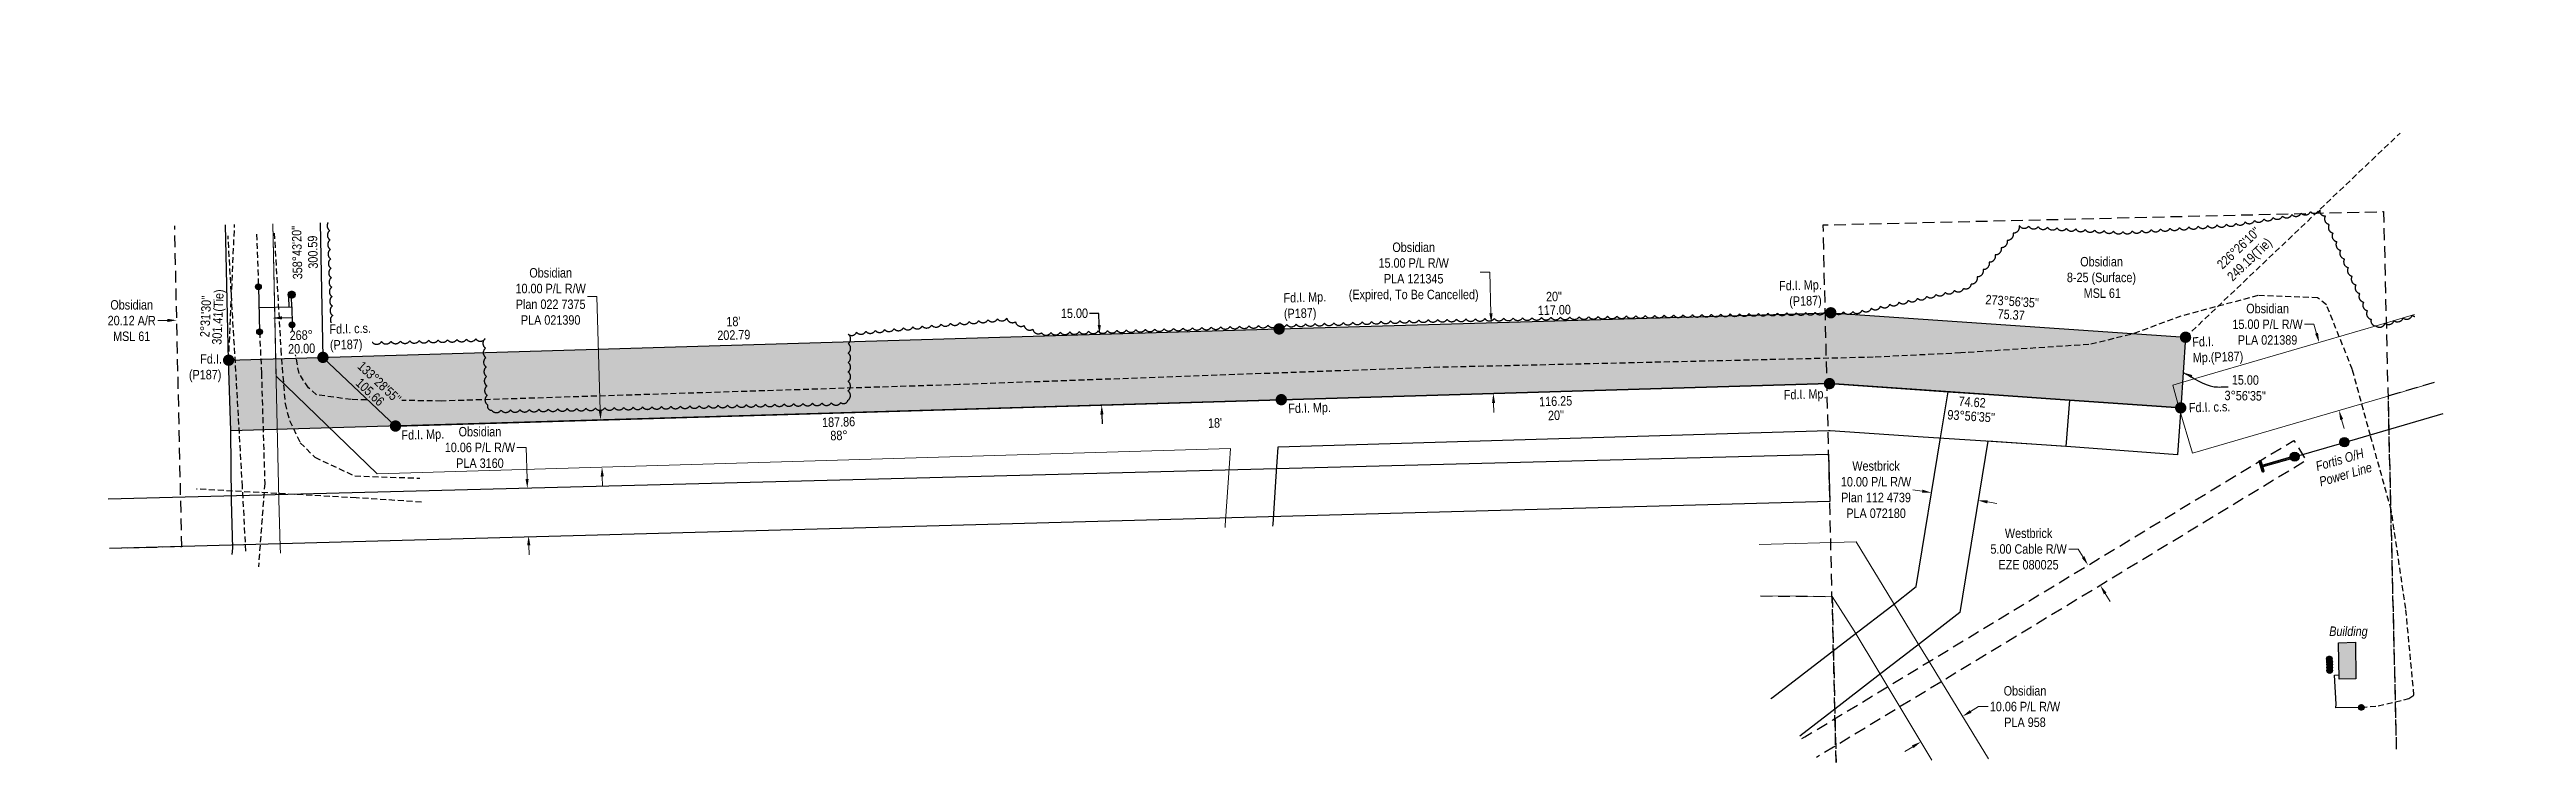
# Model space of a CAD drawing. Extents: x 610740 to 613365, y 5880886 to 5883946.
# Drawn here: x 610740 to 613365, y 5883190 to 5883946 of the extents above; entities that cross this region are included whole.
import ezdxf
from ezdxf.enums import TextEntityAlignment as Align

# ---------------------------------------------------------------- set-up
doc = ezdxf.new("R2010")
doc.units = 0
doc.header["$LTSCALE"] = 5
doc.header["$PDSIZE"] = 0.5
for name, pattern in [('0', [1, 1, 0]), ('foc-ACCESSROAD', [3.75, 2.5, -1.25]), ('foc-FLOWLINE', [3.75, 2.5, -1.25]), ('foc-TIELINE', [1.875, 1.25, -0.625]), ('UG_PIPE', [1.875, 1.25, -0.625])]:
    doc.linetypes.add(name, pattern=pattern)
doc.layers.get('Defpoints').update_dxf_attribs({"color": 9})
for name, color, linetype, true_color in [('AS-PIPE-AG', 7, 'Continuous', 0x7d00fa), ('AS-STRUCTURE-H', 7, 'Continuous', 0xa8a8a8), ('AS-STRUCTURE-T', 7, 'Continuous', 0x454545)]:
    doc.layers.add(name, color=color, linetype=linetype, true_color=true_color)
for name, color, linetype in [('AS-PIPE-UG', 44, 'UG_PIPE'), ('AS-POWER', 104, 'foc-POWER'), ('AS-POWER-EXISTING-ANC', 72, 'Continuous'), ('AS-POWER-EXISTING-PP', 72, 'Continuous'), ('AS-SYMBOL', 7, 'Continuous'), ('C-RW', 13, 'Continuous'), ('C-WS', 13, 'foc-ACCESSROAD'), ('F-EZE', 190, 'foc-FLOWLINE'), ('F-RW', 190, 'Continuous'), ('F-WS', 190, 'foc-ACCESSROAD'), ('L-BD', 7, 'Continuous'), ('L-MON', 1, 'Continuous'), ('L-MON-T', 1, 'Continuous'), ('L-TIE', 7, 'foc-TIELINE'), ('P-PROPOSED', 10, 'Continuous'), ('P-PROPOSED-H', 21, 'Continuous'), ('P-TXT', 4, 'Continuous'), ('T-BUSH', 110, '0')]:
    doc.layers.add(name, color=color, linetype=linetype)
doc.layers.add('AS-STRUCTURE', color=7, linetype='Continuous', lineweight=30, true_color=0x595959)
for name, color, linetype, lineweight in [('C-AR-T', 13, 'Continuous', 9), ('C-RW-T', 13, 'Continuous', 9), ('C-WS-T', 13, 'Continuous', 9), ('F-EZE-T', 190, 'Continuous', 9), ('F-RW-T', 190, 'Continuous', 9)]:
    doc.layers.add(name, color=color, linetype=linetype, lineweight=lineweight)
doc.styles.add('100L', font='ARIALN.TTF', dxfattribs={"height": 11})
doc.styles.add('80CG', font='ARIALN.TTF', dxfattribs={"height": 10})
doc.styles.add('80L', font='ARIALN.TTF', dxfattribs={"height": 10})
doc.styles.add('foc-LtypeFont', font='ARIALN.TTF', dxfattribs={"height": 7.35})
doc.styles.get("Standard").update_dxf_attribs({"font": 'ARIALN.TTF'})
doc.linetypes.add('foc-POWER', pattern='A,6,-1,["P",foc-LtypeFont,S=0.2,R=0,X=-0.625,Y=-0.75],-1.24,4', length=12.24)
doc.dimstyles.new('Compass 5 000', dxfattribs={"dimscale": 5, "dimtxt": 9, "dimasz": 2, "dimexe": 0.2, "dimexo": 0.0625, "dimgap": 0.5, "dimtad": 0, "dimtih": 1, "dimtoh": 1, "dimzin": 0, "dimdsep": 46, "dimtxsty": '80CG', "dimcen": 0.1, "dimse1": 1, "dimse2": 1, "dimclrd": 256, "dimclrt": 256, "dimaunit": 1, "dimadec": 4, "dimazin": 0, "dimtfac": 0.06, "dimtofl": 0, "dimtmove": 0, "dimatfit": 1, "dimfxl": 0.2, "dimtolj": 1, "dimtzin": 0, "dimlwd": -1, "dimarcsym": 0})

msp = doc.modelspace()

# ---------------------------------------------------------------- texts
at = {"layer": 'AS-POWER', "insert": (613168.962, 5883503.117), "char_height": 10, "width": 112.50109, "attachment_point": 5, "rotation": 16.263576, "style": '80CG'}
msp.add_mtext('\\A1;{\\fArial Narrow|b0|i1|c0|p34;Fortis O/H\\P Power Line}', dxfattribs=at)
at = {"layer": 'AS-STRUCTURE-T', "insert": (613155.23, 5883334.454), "char_height": 10, "attachment_point": 1, "style": '80L'}
msp.add_mtext_dynamic_manual_height_columns('\\pi0.29898;{\\fArial Narrow|b0|i1|c0|p34;Building}', width=40.82988, gutter_width=50, heights=[0], dxfattribs=at)
at = {"layer": 'C-WS-T', "insert": (612870.187, 5883725.938), "char_height": 10, "attachment_point": 1, "style": '100L'}
msp.add_mtext_dynamic_manual_height_columns('\\pi21.53;Obsidian\\P\\pi7.4138;8-25 (Surface)\\P\\pi25.193;MSL 61', width=86.89445, gutter_width=55, heights=[54.969], dxfattribs=at)
at = {"layer": 'L-BD', "style": '80L'}
for s, rotation, p in [("2°31'30''", 87.4753, (610905.503, 5883662.908)), ('301.41(Tie)', 87.4753, (610919.739, 5883662.28)), ('105.66', 316.5186, (611079.825, 5883582.848)), ('116.25', 1.6988, (612335.924, 5883573.177)), ('74.62', 356.0479, (612777.234, 5883572.237)), ('187.86', 1.6976, (611576.174, 5883551.139)), ("18'", 1.6976, (611975.001, 5883550.043)), ("20''", 1.6988, (612336.369, 5883558.183)), ("93°56'35''", 356.0479, (612776.2, 5883557.273)), ('88°', 1.6976, (611576.596, 5883536.895))]:
    msp.add_text(s, height=10, rotation=rotation, dxfattribs=at).set_placement(p, align=Align.MIDDLE)
at = {"layer": 'L-BD'}
for s, rotation, p in [('20"', 1.678103, (612334.091, 5883684.063)), ('273°56\'35"', 356.057378, (612819.576, 5883679.016)), ("18'", 1.704448, (611464.751, 5883657.555)), ('117.00', 1.678103, (612334.508, 5883669.819)), ('75.37', 356.057378, (612818.596, 5883664.8)), ('20.00', 1.704448, (611007.297, 5883628.889)), ('268°', 1.704448, (611006.873, 5883643.133)), ('202.79', 1.704448, (611465.175, 5883643.312))]:
    msp.add_text(s, height=10, rotation=rotation, dxfattribs=at).set_placement(p, align=Align.MIDDLE_CENTER)
at = {"layer": 'L-BD', "char_height": 10, "attachment_point": 2, "style": '80L'}
for s, insert, width, rotation in [("358°43'20''\\P300.59", (610997.422, 5883730.563), 25.47911, 91.2778), ("226°26'10'' 249.19(Tie)", (613056.035, 5883739.094), 49.25278, 43.5635)]:
    msp.add_mtext(s, dxfattribs=dict(at, insert=insert, width=width, rotation=rotation))
at = {"layer": 'L-BD', "insert": (613066.769, 5883600.658), "char_height": 10, "width": 56.76551, "attachment_point": 2, "rotation": 359.159825}
msp.add_mtext('15.00\\P3°56\'35" ', dxfattribs=at)
at = {"layer": 'L-MON-T', "char_height": 10, "attachment_point": 1, "rotation": 1.704448, "style": '100L'}
for s, width, insert in [('Fd.I. Mp.\\P(P187)', 44.3292, (612047.392, 5883687.515)), ('\\pi1.0618;Fd.I. Mp.\\P\\pi11.335;(P187)', 44.3292, (612571.462, 5883700.287)), ('Fd.I. Mp.(P187)', 43.23614, (613010.294, 5883640.865)), ('Fd.I. Mp.', 44.3292, (612577.481, 5883584.839)), ('Fd.I. Mp.', 44.3292, (612052.48, 5883570.396)), ('\\pi0.61875;Fd.I. c.s.', 43.23614, (613006.067, 5883571.214)), ('Fd.I. Mp.', 43.23614, (611112.849, 5883542.176))]:
    msp.add_mtext_dynamic_manual_height_columns(s, width=width, gutter_width=55, heights=[0], dxfattribs=dict(at, insert=insert))
at = {"layer": 'L-MON-T', "insert": (610898.811, 5883622.958), "char_height": 10, "attachment_point": 1, "style": '100L'}
msp.add_mtext_dynamic_manual_height_columns('\\pi1.0618;Fd.I.\\P\\pi-10.95;(P187)', width=22.04407, gutter_width=55, heights=[0], dxfattribs=at)

# ---------------------------------------------------------------- blocks, each defined once
blk = doc.blocks.new('*D513')
at = {"layer": 'C-AR-T', "transparency": 16777216}
for p, q in [((610865, 5883658.7), (610855, 5883658.5)), ((610986.4, 5883661.4), (610996.4, 5883661.6))]:
    blk.add_line(p, q, dxfattribs=at)
for points in [[(610864.9, 5883660.4), (610865, 5883657), (610875, 5883658.9)], [(610986.3, 5883663.1), (610986.4, 5883659.7), (610976.4, 5883661.2)]]:
    blk.add_solid(points, dxfattribs=at)
at = {"layer": 'Defpoints', "color": 0, "transparency": 16777216}
for p in [(610868.7, 5883943.4), (610970.1, 5883945.7), (610875, 5883658.9)]:
    blk.add_point(p, dxfattribs=at)
at = {"layer": 'C-AR-T', "transparency": 16777216, "insert": (610827.2, 5883658.5), "char_height": 10, "attachment_point": 5, "style": '80CG'}
blk.add_mtext('\\A1;Obsidian\\P20.12 A/R\\PMSL 61', dxfattribs=at)
blk = doc.blocks.new('*D514')
at = {"layer": 'C-RW-T', "transparency": 16777216}
for p, q in [((613139.3, 5883654.6), (613129.3, 5883654.6)), ((613142.1, 5883645), (613139.3, 5883654.6)), ((613168.7, 5883553.8), (613171.5, 5883544.2))]:
    blk.add_line(p, q, dxfattribs=at)
for points in [[(613143.7, 5883645.5), (613140.5, 5883644.6), (613144.9, 5883635.4)], [(613170.3, 5883554.3), (613167.1, 5883553.3), (613165.9, 5883563.4)]]:
    blk.add_solid(points, dxfattribs=at)
at = {"layer": 'Defpoints', "color": 0, "transparency": 16777216}
for p in [(613343.5, 5883693.4), (613364.5, 5883621.3), (613165.9, 5883563.4)]:
    blk.add_point(p, dxfattribs=at)
at = {"layer": 'C-RW-T', "transparency": 16777216, "insert": (613090.2, 5883654.6), "char_height": 10, "attachment_point": 5, "style": '80CG'}
blk.add_mtext('\\A1;Obsidian\\P15.00 P/L R/W\\PPLA 021389', dxfattribs=at)
blk = doc.blocks.new('*D515')
at = {"layer": 'C-RW-T', "transparency": 16777216}
for p, q in [((611320.2, 5883684.1), (611310.2, 5883684.1)), ((611323.7, 5883563.3), (611320.2, 5883684.1)), ((611325.8, 5883493.3), (611326.1, 5883483.3))]:
    blk.add_line(p, q, dxfattribs=at)
for points in [[(611325.4, 5883563.3), (611322.1, 5883563.2), (611324, 5883553.3)], [(611327.5, 5883493.4), (611324.1, 5883493.3), (611325.5, 5883503.3)]]:
    blk.add_solid(points, dxfattribs=at)
at = {"layer": 'Defpoints', "color": 0, "transparency": 16777216}
for p in [(611221.5, 5883550.2), (611324, 5883553.3), (611223, 5883500.3)]:
    blk.add_point(p, dxfattribs=at)
at = {"layer": 'C-RW-T', "transparency": 16777216, "insert": (611271.1, 5883684.1), "char_height": 10, "attachment_point": 5, "style": '80CG'}
blk.add_mtext('\\A1;Obsidian\\P10.00 P/L R/W\\PPlan 022 7375\\PPLA 021390', dxfattribs=at)
blk = doc.blocks.new('*D516')
at = {"layer": 'C-RW-T', "transparency": 16777216}
for p, q in [((611245.3, 5883524.1), (611235.3, 5883524.1)), ((611246.1, 5883490.8), (611245.3, 5883524.1)), ((611247.9, 5883420.5), (611248.2, 5883410.5))]:
    blk.add_line(p, q, dxfattribs=at)
for points in [[(611247.8, 5883490.8), (611244.5, 5883490.7), (611246.4, 5883480.8)], [(611249.6, 5883420.5), (611246.2, 5883420.4), (611247.7, 5883430.5)]]:
    blk.add_solid(points, dxfattribs=at)
at = {"layer": 'Defpoints', "color": 0, "transparency": 16777216}
for p in [(611246.4, 5883480.8), (610740.2, 5883468.1), (610741.4, 5883417.8)]:
    blk.add_point(p, dxfattribs=at)
at = {"layer": 'C-RW-T', "transparency": 16777216, "insert": (611196.2, 5883524.1), "char_height": 10, "attachment_point": 5, "style": '80CG'}
blk.add_mtext('\\A1;Obsidian\\P10.06 P/L R/W\\PPLA 3160', dxfattribs=at)
blk = doc.blocks.new('*D517')
at = {"layer": 'Defpoints', "color": 0, "transparency": 16777216}
for p in [(612958.5, 5883434.9), (612971.5, 5883413.5), (612913, 5883378)]:
    blk.add_point(p, dxfattribs=at)
at = {"layer": 'F-EZE-T', "transparency": 16777216}
for p, q in [((612889.6, 5883416.5), (612879.6, 5883416.5)), ((612894.8, 5883407.9), (612889.6, 5883416.5)), ((612918.1, 5883369.5), (612923.3, 5883360.9))]:
    blk.add_line(p, q, dxfattribs=at)
for points in [[(612896.2, 5883408.8), (612893.4, 5883407.1), (612900, 5883399.4)], [(612919.6, 5883370.3), (612916.7, 5883368.6), (612913, 5883378)]]:
    blk.add_solid(points, dxfattribs=at)
at = {"layer": 'F-EZE-T', "transparency": 16777216, "insert": (612837, 5883416.5), "char_height": 10, "attachment_point": 5, "style": '80CG'}
blk.add_mtext('\\A1;Westbrick\\P5.00 Cable R/W\\PEZE 080025', dxfattribs=at)
blk = doc.blocks.new('RISER')
h = blk.add_hatch(color=255)
h.dxf.hatch_style = 1
edge = h.paths.add_edge_path()
edge.add_arc((0, 0), 0.7, 0, 360)
blk.add_hatch(color=13).paths.add_polyline_path([(0.58, -0.15), (-0.58, -0.15, 0.774597)])
at = {"color": 13}
blk.add_line((-0.58, -0.15), (0.58, -0.15), dxfattribs=at)
blk.add_circle((0, 0), 0.6, dxfattribs=at)
blk = doc.blocks.new('fdia')
at = {"color": 255, "const_width": 1}
blk.add_lwpolyline([(-0.5, 0, 1), (0.5, 0, 1)], format="xyb", close=True, dxfattribs=at)
blk = doc.blocks.new('Fdiaa')
blk.add_blockref('fdia', (0, 0))
blk = doc.blocks.new('fdib')
at = {"color": 1, "const_width": 1.6}
blk.add_lwpolyline([(-0.4, 0, 1), (0.4, 0, 1)], format="xyb", close=True, dxfattribs=at)
at = {"color": 1}
blk.add_circle((0, 0), 0.8, dxfattribs=at)
blk = doc.blocks.new('Fdibb')
blk.add_blockref('fdib', (0, 0))
blk = doc.blocks.new('fdicc')
for name in ['Fdibb', 'Fdiaa']:
    blk.add_blockref(name, (0, 0))
blk = doc.blocks.new('FDI')
blk.add_blockref('fdicc', (0, 0))
blk = doc.blocks.new('POWERPOLE')
h = blk.add_hatch(color=255)
edge = h.paths.add_edge_path()
edge.add_arc((0, 0), 0.96, 0, 360)
at = {"linetype": 'Continuous'}
for p, q in [((0.68, -0.68), (-0.68, 0.68)), ((-0.68, -0.68), (0.68, 0.68))]:
    blk.add_line(p, q, dxfattribs=at)
blk.add_circle((0, 0), 0.96, dxfattribs=at)
blk = doc.blocks.new('*U520')
h = blk.add_hatch(color=255)
h.dxf.hatch_style = 1
edge = h.paths.add_edge_path()
edge.add_arc((-0.3, 1.06), 0.2, 15.8577, 195.8577, ccw=False)
edge.add_line((-0.11, 1.11), (0.25, -0.14))
edge.add_line((0.25, -0.14), (0.49, -1))
edge.add_arc((0.3, -1.06), 0.2, -164.1423, 15.8577, ccw=False)
edge.add_line((0.11, -1.11), (-0.49, 1))
h = blk.add_hatch(color=255)
h.dxf.hatch_style = 1
edge = h.paths.add_edge_path()
edge.add_arc((6.99, 1.99), 0.2, -74.1423, 105.8577, ccw=False)
edge.add_line((7.05, 1.79), (0.25, -0.14))
edge.add_line((0.25, -0.14), (0.14, 0.25))
edge.add_line((0.14, 0.25), (6.94, 2.18))
at = {"color": 255}
blk.add_lwpolyline([(-0.49, 1, -1), (-0.11, 1.11), (0.25, -0.14), (0.49, -1, -1), (0.11, -1.11)], format="xyb", close=True, dxfattribs=at)
at = {"color": 72, "const_width": 0.1, "flags": 128}
for points in [[(-0.3, 1.06), (0.3, -1.06)], [(6.99, 1.99), (0, 0)]]:
    blk.add_lwpolyline(points, dxfattribs=at)
at = {"color": 255, "flags": 128}
blk.add_lwpolyline([(6.94, 2.18, -1), (7.05, 1.79), (0.25, -0.14), (0.14, 0.25)], format="xyb", close=True, dxfattribs=at)
blk = doc.blocks.new('*D519')
at = {"layer": 'Defpoints', "color": 0, "transparency": 16777216}
for p in [(612734.2, 5883476.2), (612734.6, 5883478.7), (612784, 5883470.6)]:
    blk.add_point(p, dxfattribs=at)
at = {"layer": 'F-RW-T', "transparency": 16777216}
for p, q in [((612724.3, 5883477.8), (612714.5, 5883479.4)), ((612793.4, 5883466.4), (612803.3, 5883464.8))]:
    blk.add_line(p, q, dxfattribs=at)
for points in [[(612724.6, 5883479.4), (612724.1, 5883476.1), (612734.2, 5883476.2)], [(612793.7, 5883468.1), (612793.1, 5883464.8), (612783.5, 5883468.1)]]:
    blk.add_solid(points, dxfattribs=at)
at = {"layer": 'F-RW-T', "transparency": 16777216, "insert": (612675.4, 5883479.4), "char_height": 10, "attachment_point": 5, "style": '80CG'}
blk.add_mtext('\\A1;Westbrick\\P10.00 P/L R/W\\PPlan 112 4739\\PPLA 072180', dxfattribs=at)
blk = doc.blocks.new('PIG')
h = blk.add_hatch(color=255)
h.dxf.hatch_style = 1
edge = h.paths.add_edge_path()
edge.add_arc((0, 0), 0.85, 0, 360)
at = {"layer": 'AS-SYMBOL'}
h = blk.add_hatch(color=13, dxfattribs=at)
h.dxf.hatch_style = 1
h.paths.add_polyline_path([(-0.1, 0, 1), (-0.55, 0, 1)])
h = blk.add_hatch(color=13, dxfattribs=at)
h.dxf.hatch_style = 1
h.paths.add_polyline_path([(0.1, 0, 1), (0.55, 0, 1)])
at = {"layer": 'AS-SYMBOL', "color": 13}
for centre, radius in [((0, 0), 0.75), ((-0.33, 0), 0.225), ((0.33, 0), 0.225)]:
    blk.add_circle(centre, radius, dxfattribs=at)
blk = doc.blocks.new('*D523')
at = {"layer": 'Defpoints', "color": 0, "transparency": 16777216}
for p in [(611846.1, 5883643.8), (611852.7, 5883644), (611848.3, 5883568.9)]:
    blk.add_point(p, dxfattribs=at)
at = {"layer": 'P-TXT', "transparency": 16777216}
for p, q in [((611852, 5883666.2), (611842, 5883666.2)), ((611852.4, 5883654), (611852, 5883666.2)), ((611855.2, 5883559.1), (611855.5, 5883549.1))]:
    blk.add_line(p, q, dxfattribs=at)
for points in [[(611854, 5883654), (611850.7, 5883653.9), (611852.7, 5883644)], [(611856.9, 5883559.1), (611853.5, 5883559), (611854.9, 5883569.1)]]:
    blk.add_solid(points, dxfattribs=at)
at = {"layer": 'P-TXT', "transparency": 16777216, "insert": (611826.1, 5883666.2), "char_height": 10, "attachment_point": 5, "style": '80CG'}
blk.add_mtext('\\A1;15.00', dxfattribs=at)
blk = doc.blocks.new('*D531')
at = {"layer": 'C-RW-T', "transparency": 16777216}
for p, q in [((612775.5, 5883244.4), (612784.1, 5883249.6)), ((612784.1, 5883249.6), (612794.1, 5883249.6)), ((612714.3, 5883207.1), (612705.8, 5883201.9))]:
    blk.add_line(p, q, dxfattribs=at)
for points in [[(612774.7, 5883245.8), (612776.4, 5883243), (612767, 5883239.2)], [(612713.4, 5883208.5), (612715.2, 5883205.7), (612722.9, 5883212.3)]]:
    blk.add_solid(points, dxfattribs=at)
at = {"layer": 'Defpoints', "color": 0, "transparency": 16777216}
for p in [(612764.1, 5883244), (612767, 5883239.2), (612719.9, 5883217.1)]:
    blk.add_point(p, dxfattribs=at)
at = {"layer": 'C-RW-T', "transparency": 16777216, "insert": (612833.2, 5883249.6), "char_height": 10, "attachment_point": 5, "style": '80CG'}
blk.add_mtext('\\A1;Obsidian\\P10.06 P/L R/W\\PPLA 958', dxfattribs=at)
blk = doc.blocks.new('*D532')
at = {"layer": 'C-RW-T', "transparency": 16777216}
for p, q in [((612266.1, 5883709.7), (612256.1, 5883709.7)), ((612267.4, 5883666.2), (612266.1, 5883709.7)), ((612270.2, 5883571.3), (612270.5, 5883561.3))]:
    blk.add_line(p, q, dxfattribs=at)
for points in [[(612269.1, 5883666.3), (612265.7, 5883666.2), (612267.7, 5883656.2)], [(612271.8, 5883571.4), (612268.5, 5883571.3), (612269.9, 5883581.3)]]:
    blk.add_solid(points, dxfattribs=at)
at = {"layer": 'Defpoints', "color": 0, "transparency": 16777216}
for p in [(612219.5, 5883654.8), (612267.7, 5883656.2), (612221.7, 5883579.9)]:
    blk.add_point(p, dxfattribs=at)
at = {"layer": 'C-RW-T', "transparency": 16777216, "insert": (612185.5, 5883709.7), "char_height": 10, "attachment_point": 5, "style": '80CG'}
blk.add_mtext('\\A1;Obsidian\\P15.00 P/L R/W\\PPLA 121345\\P(Expired, To Be Cancelled)', dxfattribs=at)

# ---------------------------------------------------------------- dimensions: what is measured, and where the dimension line sits
at = {"layer": 'C-AR-T'}
dim = msp.add_linear_dim(base=(610874.967, 5883658.929), p1=(610970.083, 5883945.676), p2=(610868.668, 5883943.431), angle=181.268278, text='Obsidian\\P20.12 A/R\\PMSL 61', dimstyle='Compass 5 000', dxfattribs=at)
dim.commit()
dim.dimension.update_dxf_attribs({"geometry": '*D513', "text_midpoint": (610827.237, 5883658.486), "dimtype": 161})
at = {"layer": 'C-RW-T', "color": 5}
dim = msp.add_linear_dim(base=(612267.684, 5883656.244), p1=(612221.709, 5883579.912), p2=(612219.514, 5883654.832), angle=91.678103, text='Obsidian\\P15.00 P/L R/W\\PPLA 121345\\P(Expired, To Be Cancelled)', dimstyle='Compass 5 000', dxfattribs=at)
dim.commit()
dim.dimension.update_dxf_attribs({"geometry": '*D532', "text_midpoint": (612185.545, 5883709.707), "dimtype": 161})
at = {"layer": 'C-RW-T'}
for base, p1, p2, angle, text, picture, middle in [((611324.022, 5883553.255), (611222.985, 5883500.307), (611221.509, 5883550.223), 91.694258, 'Obsidian\\P10.00 P/L R/W\\PPlan 022 7375\\PPLA 021390', '*D515', (611271.066, 5883684.074)), ((613165.925, 5883563.393), (613343.498, 5883693.364), (613364.513, 5883621.329), 286.263977, 'Obsidian\\P15.00 P/L R/W\\PPLA 021389', '*D514', (613090.223, 5883654.628)), ((611246.398, 5883480.769), (610741.421, 5883417.835), (610740.167, 5883468.148), 91.428138, 'Obsidian\\P10.06 P/L R/W\\PPLA 3160', '*D516', (611196.231, 5883524.097))]:
    dim = msp.add_linear_dim(base=base, p1=p1, p2=p2, angle=angle, text=text, dimstyle='Compass 5 000', dxfattribs=at)
    dim.commit()
    dim.dimension.update_dxf_attribs({"geometry": picture, "text_midpoint": middle, "dimtype": 161})
dim = msp.add_aligned_dim(p1=(612719.946, 5883217.055), p2=(612764.1, 5883243.985), distance=-5.583, text='Obsidian\\P10.06 P/L R/W\\PPLA 958', dimstyle='Compass 5 000', dxfattribs=at)
dim.commit()
dim.dimension.update_dxf_attribs({"geometry": '*D531', "text_midpoint": (612833.168, 5883249.633)})
at = {"layer": 'F-EZE-T'}
dim = msp.add_linear_dim(base=(612912.959, 5883378.008), p1=(612958.543, 5883434.903), p2=(612971.513, 5883413.512), angle=301.23057, text='Westbrick\\P5.00 Cable R/W\\PEZE 080025', dimstyle='Compass 5 000', dxfattribs=at)
dim.commit()
dim.dimension.update_dxf_attribs({"geometry": '*D517', "text_midpoint": (612836.969, 5883416.5), "dimtype": 161})
at = {"layer": 'F-RW-T'}
dim = msp.add_aligned_dim(p1=(612783.962, 5883470.625), p2=(612734.617, 5883478.715), distance=2.595, text='Westbrick\\P10.00 P/L R/W\\PPlan 112 4739\\PPLA 072180', dimstyle='Compass 5 000', dxfattribs=at)
dim.commit()
dim.dimension.update_dxf_attribs({"geometry": '*D519', "text_midpoint": (612675.375, 5883479.39)})
at = {"layer": 'P-TXT'}
dim = msp.add_linear_dim(base=(611852.681, 5883643.998), p1=(611848.326, 5883568.864), p2=(611846.096, 5883643.802), angle=91.704448, text='15.00', dimstyle='Compass 5 000', dxfattribs=at)
dim.commit()
dim.dimension.update_dxf_attribs({"geometry": '*D523', "text_midpoint": (611826.083, 5883666.203), "dimtype": 161})

# ---------------------------------------------------------------- hatches: boundary and pattern name
at = {"layer": 'AS-STRUCTURE-H'}
h = msp.add_hatch(color=256, dxfattribs=at)
h.dxf.hatch_style = 1
h.paths.add_polyline_path([(613166.053, 5883278.525), (613165.438, 5883317.28), (613183.363, 5883317.865), (613183.783, 5883279.1)])
at = {"layer": 'P-PROPOSED-H'}
h = msp.add_hatch(color=256, dxfattribs=at)
h.dxf.hatch_style = 1
h.paths.add_polyline_path([(612625.999, 5883591.738), (612045.143, 5883574.721), (610932.163, 5883541.602), (610929.933, 5883616.54), (612042.948, 5883649.66), (612627.483, 5883666.785), (613003.278, 5883640.885), (612998.163, 5883566.065), (612880.288, 5883574.22), (612805.498, 5883579.385)])

# ---------------------------------------------------------------- linework, layer by layer
at = {"layer": 'AS-PIPE-AG', "flags": 128}
for points in [[(610961.493, 5883694.18), (610962.663, 5883646.565)], [(610996.693, 5883683.635), (610993.343, 5883683.485), (610993.533, 5883672.99)], [(610996.868, 5883672.955), (610996.693, 5883683.635), (610996.718, 5883685.99)], [(610962.018, 5883672.265), (610996.868, 5883672.955), (610997.098, 5883653.98)], [(613189.518, 5883248.785), (613162.528, 5883248.21), (613162.773, 5883252.32), (613161.258, 5883283.02), (613165.833, 5883283.115)]]:
    msp.add_lwpolyline(points, dxfattribs=at)
at = {"layer": 'AS-PIPE-UG'}
msp.add_line((610959.403, 5883750.09), (610961.493, 5883694.18), dxfattribs=at)
for points in [[(610948.173, 5883414.345), (610944.618, 5883482.895), (610929.278, 5883748.29)], [(610978.223, 5883751.27), (610985.183, 5883627.72), (610989.683, 5883570.675), (610994.373, 5883552.62), (611005.833, 5883529.185), (611021.163, 5883513.695), (611063.633, 5883493.92), (611132.478, 5883491.64)], [(613189.518, 5883248.785), (613207.398, 5883250.29), (613240.028, 5883258.055), (613245.263, 5883261.96), (613236.633, 5883353.495), (613221.278, 5883457.895), (613199.273, 5883536.665), (613180.223, 5883606.51), (613152.553, 5883675.18), (613143.273, 5883682.66), (613079.978, 5883685.005), (612998.468, 5883663.295), (612945.423, 5883643.7), (612900.963, 5883633.21), (612765.058, 5883624.24), (612672.368, 5883619.69), (612201.983, 5883608.755), (611704.048, 5883590.71), (611155.463, 5883573.26), (611113.318, 5883573.959)], [(610997.643, 5883648.134), (610997.098, 5883653.98)], [(610962.663, 5883646.565), (610964.638, 5883602.965), (610968.188, 5883486.12), (610961.493, 5883397.61)], [(611076.321, 5883574.572), (611059.883, 5883574.845), (611023.023, 5883579.94), (611014.503, 5883587.3), (611004.563, 5883602.385), (611000.828, 5883622.363)], [(611134.118, 5883466.215), (611065.103, 5883470.755), (610895.818, 5883480.06)]]:
    msp.add_lwpolyline(points, dxfattribs=at)
at = {"layer": 'AS-POWER'}
msp.add_lwpolyline([(613118.768, 5883514.19), (613171.478, 5883529.545), (613276.341, 5883560.194)], dxfattribs=at)
at = {"layer": 'AS-STRUCTURE'}
msp.add_lwpolyline([(613166.053, 5883278.525), (613165.438, 5883317.28), (613183.363, 5883317.865), (613183.783, 5883279.1)], close=True, dxfattribs=at)
at = {"layer": 'C-RW'}
for points in [[(610933.788, 5883410.867), (610934.434, 5883417.381), (610932.956, 5883467.979), (610932.163, 5883541.602), (610929.933, 5883616.54), (610926.671, 5883760.14)], [(611026.825, 5883762.261), (611029.848, 5883619.57), (611106.683, 5883546.825), (612045.228, 5883574.73), (612626.013, 5883591.785), (612751.732, 5883583.099), (612805.498, 5883579.385), (612880.288, 5883574.22), (612998.163, 5883566.065), (612994.686, 5883516.228), (612877.054, 5883525.164), (612797.459, 5883530.386), (612747.333, 5883533.711), (612720.054, 5883535.502), (612626.926, 5883541.625), (612625.165, 5883541.738), (612041.587, 5883524.612), (612039.48, 5883493.209), (612036.101, 5883442.78), (612035.966, 5883440.778)]]:
    msp.add_lwpolyline(points, dxfattribs=at)
at = {"layer": 'C-RW', "flags": 128}
msp.add_lwpolyline([(610802.388, 5883469.668), (612625.067, 5883517.067), (612626.535, 5883466.816), (610803.818, 5883417.167)], dxfattribs=at)
at = {"layer": 'C-RW-T'}
for points in [[(610976.69, 5883761.199), (610979.724, 5883625.413), (610983.216, 5883469.102), (610984.684, 5883418.849), (610984.837, 5883412.253)], [(613266.821, 5883592.828), (613217.82, 5883578.533), (613010.798, 5883518.146), (612996.301, 5883566.979), (612989.784, 5883590.183), (612997.915, 5883592.553), (613216.266, 5883656.245), (613245.805, 5883664.863)], [(612551.392, 5883421.335), (612654.32, 5883423.978), (612692.741, 5883361.007), (612718.947, 5883318.024), (612731.59, 5883297.289), (612744.615, 5883275.932), (612794.438, 5883194.242)], [(612734.507, 5883192.824), (612700.601, 5883249.251), (612687.714, 5883270.694), (612678.168, 5883286.582), (612652.232, 5883329.748), (612628.817, 5883366.297), (612552.879, 5883366.765)]]:
    msp.add_lwpolyline(points, dxfattribs=at)
at = {"layer": 'C-WS', "flags": 128}
for points in [[(610803.813, 5883417.344), (610880.421, 5883419.253), (610879.166, 5883469.567), (610872.758, 5883758.997)], [(612633.039, 5883190.423), (612619.371, 5883759.833), (613213.125, 5883774.033), (613226.603, 5883204.469)], [(613266.811, 5883592.863), (613217.752, 5883578.513), (613226.603, 5883204.469)]]:
    msp.add_lwpolyline(points, dxfattribs=at)
at = {"layer": 'F-EZE', "flags": 128}
msp.add_lwpolyline([(612596.682, 5883215.819), (612600.033, 5883217.525), (612629.669, 5883235.494), (612687.714, 5883270.694), (612731.59, 5883297.289), (613118.117, 5883531.661), (613131.087, 5883510.27), (612744.615, 5883275.932), (612700.601, 5883249.251), (612630.318, 5883206.639), (612612.213, 5883195.66)], dxfattribs=at)
at = {"layer": 'F-RW'}
msp.add_lwpolyline([(612563.999, 5883258.241), (612565.814, 5883259.151), (612627.222, 5883306.463), (612651.495, 5883325.254), (612692.004, 5883356.513), (612717.918, 5883376.858), (612743.727, 5883534.279), (612751.732, 5883583.099), (612805.498, 5883579.385), (612880.288, 5883574.22), (612876.564, 5883525.202), (612793.799, 5883530.629), (612764.053, 5883349.172), (612718.21, 5883313.53), (612677.431, 5883282.088), (612628.624, 5883244.416), (612594.751, 5883218.325)], dxfattribs=at)
at = {"layer": 'F-WS', "flags": 128}
msp.add_lwpolyline([(612552.879, 5883366.765), (612628.817, 5883366.297), (612633.039, 5883190.423)], dxfattribs=at)
at = {"layer": 'L-TIE'}
for p, q in [((613003.278, 5883640.885), (613230.552, 5883857.039)), ((610929.933, 5883616.54), (610936.273, 5883760.343))]:
    msp.add_line(p, q, dxfattribs=at)
at = {"layer": 'T-BUSH', "flags": 128}
msp.add_lwpolyline([(611035.305, 5883762.441, 0.42037695), (611037.025, 5883753.89, 0.52056705), (611037.37, 5883743.896, 0.52056705), (611037.715, 5883733.902, 0.52056705), (611038.06, 5883723.908, 0.52056705), (611038.405, 5883713.914, 0.52056705), (611038.75, 5883703.92, 0.52056705), (611039.095, 5883693.926, 0.52056705), (611039.44, 5883683.931, 0.52056705), (611039.785, 5883673.937, 0.52056705), (611040.13, 5883663.943, 0.52056705), (611040.475, 5883653.949, 0.52056705), (611040.82, 5883643.955, 0.52056705), (611041.912, 5883634.758, 0.52056705), (611051.908, 5883635.048, 0.52056705), (611061.903, 5883635.339, 0.52056705), (611071.899, 5883635.629, 0.52056705), (611081.895, 5883635.92, 0.52056705), (611091.891, 5883636.211, 0.52056705), (611101.887, 5883636.501, 0.52056705), (611111.882, 5883636.792, 0.52056705), (611121.878, 5883637.083, 0.52056705), (611131.874, 5883637.373, 0.52056705), (611141.87, 5883637.664, 0.52056705), (611151.865, 5883637.954, 0.52056705), (611161.861, 5883638.245, 0.52056705), (611171.857, 5883638.536, 0.52056705), (611181.853, 5883638.826, 0.52056705), (611191.849, 5883639.117, 0.52056705), (611201.755, 5883639.312, 0.52056705), (611202.121, 5883629.319, 0.52056705), (611202.486, 5883619.326, 0.52056705), (611202.852, 5883609.332, 0.52056705), (611203.218, 5883599.339, 0.52056705), (611203.583, 5883589.346, 0.52056705), (611203.949, 5883579.352, 0.52056705), (611204.315, 5883569.359, 0.52056705), (611208.572, 5883563.492, 0.52056705), (611218.57, 5883563.712, 0.52056705), (611228.567, 5883563.931, 0.52056705), (611238.565, 5883564.15, 0.52056705), (611248.563, 5883564.37, 0.52056705), (611258.56, 5883564.589, 0.52056705), (611268.558, 5883564.808, 0.52056705), (611278.555, 5883565.028, 0.52056705), (611288.553, 5883565.247, 0.52056705), (611298.551, 5883565.466, 0.52056705), (611308.548, 5883565.686, 0.52056705), (611318.546, 5883565.905, 0.52056705), (611328.543, 5883566.124, 0.52056705), (611338.541, 5883566.343, 0.52056705), (611348.538, 5883566.563, 0.52056705), (611358.536, 5883566.782, 0.52056705), (611368.534, 5883567.001, 0.52056705), (611378.531, 5883567.221, 0.52056705), (611388.529, 5883567.44, 0.52056705), (611398.526, 5883567.659, 0.52056705), (611408.524, 5883567.879, 0.52056705), (611418.522, 5883568.098, 0.52056705), (611428.519, 5883568.317, 0.52056705), (611438.517, 5883568.537, 0.52056705), (611448.514, 5883568.756, 0.52056705), (611458.512, 5883568.975, 0.52056705), (611468.51, 5883569.195, 0.52056705), (611478.507, 5883569.414, 0.52056705), (611488.505, 5883569.633, 0.52056705), (611498.502, 5883569.852, 0.52056705), (611508.5, 5883570.072, 0.52056705), (611518.498, 5883570.291, 0.52056705), (611528.495, 5883570.51, 0.52056705), (611538.493, 5883570.73, 0.52056705), (611548.49, 5883570.949, 0.52056705), (611558.488, 5883571.168, 0.52056705), (611568.486, 5883571.388, 0.52056705), (611578.483, 5883571.607, 0.52056705), (611586.141, 5883574.123, 0.52056705), (611586.175, 5883584.123, 0.52056705), (611586.21, 5883594.123, 0.52056705), (611586.245, 5883604.123, 0.52056705), (611586.279, 5883614.123, 0.52056705), (611586.314, 5883624.123, 0.52056705), (611586.348, 5883634.123, 0.52056705), (611586.383, 5883644.123, 0.52056705), (611595.126, 5883646.173, 0.52056705), (611605.081, 5883647.116, 0.52056705), (611615.037, 5883648.059, 0.52056705), (611624.992, 5883649.002, 0.52056705), (611634.948, 5883649.945, 0.52056705), (611644.903, 5883650.888, 0.52056705), (611654.859, 5883651.831, 0.52056705), (611664.814, 5883652.774, 0.52056705), (611674.769, 5883653.717, 0.52056705), (611684.725, 5883654.66, 0.52056705), (611694.68, 5883655.604, 0.52056705), (611704.636, 5883656.547, 0.52056705), (611714.591, 5883657.49, 0.52056705), (611724.547, 5883658.433, 0.52056705), (611734.502, 5883659.376, 0.52056705), (611744.458, 5883660.319, 0.52056705), (611754.398, 5883661.166, 0.52056705), (611763.584, 5883657.215, 0.52056705), (611772.77, 5883653.263, 0.52056705), (611781.956, 5883649.312, 0.52056705), (611791.161, 5883645.459, 0.52056705), (611801.155, 5883645.8, 0.52056705), (611811.149, 5883646.142, 0.52056705), (611821.143, 5883646.484, 0.52056705), (611831.138, 5883646.826, 0.52056705), (611841.132, 5883647.167, 0.52056705), (611851.126, 5883647.509, 0.52056705), (611861.12, 5883647.851, 0.52056705), (611871.114, 5883648.192, 0.52056705), (611881.108, 5883648.534, 0.52056705), (611891.103, 5883648.876, 0.52056705), (611901.097, 5883649.217, 0.52056705), (611911.091, 5883649.559, 0.52056705), (611921.085, 5883649.901, 0.52056705), (611931.079, 5883650.243, 0.52056705), (611941.073, 5883650.584, 0.52056705), (611951.068, 5883650.926, 0.52056705), (611961.062, 5883651.268, 0.52056705), (611971.056, 5883651.609, 0.52056705), (611981.05, 5883651.951, 0.52056705), (611991.044, 5883652.293, 0.52056705), (612001.038, 5883652.635, 0.52056705), (612011.032, 5883652.976, 0.52056705), (612021.027, 5883653.318, 0.52056705), (612031.021, 5883653.66, 0.52056705), (612041.015, 5883654.001, 0.52056705), (612051.009, 5883654.343, 0.52056705), (612061.003, 5883654.685, 0.52056705), (612070.997, 5883655.027, 0.52056705), (612080.992, 5883655.368, 0.52056705), (612090.986, 5883655.71, 0.52056705), (612100.98, 5883656.052, 0.52056705), (612110.974, 5883656.393, 0.52056705), (612120.968, 5883656.735, 0.52056705), (612130.962, 5883657.077, 0.52056705), (612140.957, 5883657.418, 0.52056705), (612150.951, 5883657.76, 0.52056705), (612160.945, 5883658.102, 0.52056705), (612170.939, 5883658.444, 0.52056705), (612180.933, 5883658.785, 0.52056705), (612190.927, 5883659.127, 0.52056705), (612200.922, 5883659.469, 0.52056705), (612210.92, 5883659.663, 0.52056705), (612220.918, 5883659.852, 0.52056705), (612230.916, 5883660.042, 0.52056705), (612240.914, 5883660.231, 0.52056705), (612250.912, 5883660.42, 0.52056705), (612260.911, 5883660.61, 0.52056705), (612270.909, 5883660.799, 0.52056705), (612280.907, 5883660.989, 0.52056705), (612290.905, 5883661.178, 0.52056705), (612300.903, 5883661.368, 0.52056705), (612310.902, 5883661.557, 0.52056705), (612320.9, 5883661.747, 0.52056705), (612330.898, 5883661.936, 0.52056705), (612340.896, 5883662.125, 0.52056705), (612350.894, 5883662.315, 0.52056705), (612360.893, 5883662.504, 0.52056705), (612370.891, 5883662.694, 0.52056705), (612380.889, 5883662.883, 0.52056705), (612390.887, 5883663.073, 0.52056705), (612400.886, 5883663.262, 0.52056705), (612410.884, 5883663.452, 0.52056705), (612420.882, 5883663.641, 0.52056705), (612430.88, 5883663.831, 0.52056705), (612440.878, 5883664.02, 0.52056705), (612450.877, 5883664.209, 0.52056705), (612460.875, 5883664.399, 0.52056705), (612470.873, 5883664.588, 0.52056705), (612480.871, 5883664.778, 0.52056705), (612490.869, 5883664.967, 0.52056705), (612500.868, 5883665.157, 0.52056705), (612510.866, 5883665.346, 0.52056705), (612520.864, 5883665.536, 0.52056705), (612530.862, 5883665.725, 0.52056705), (612540.86, 5883665.914, 0.52056705), (612550.859, 5883666.104, 0.52056705), (612560.857, 5883666.293, 0.52056705), (612570.855, 5883666.483, 0.52056705), (612580.853, 5883666.672, 0.52056705), (612590.851, 5883666.862, 0.52056705), (612600.85, 5883667.051, 0.52056705), (612610.848, 5883667.241, 0.52056705), (612620.846, 5883667.43, 0.52056705), (612630.844, 5883667.62, 0.52056705), (612640.842, 5883667.809, 0.52056705), (612650.841, 5883667.998, 0.52056705), (612660.693, 5883669.447, 0.52056705), (612670.468, 5883671.555, 0.52056705), (612680.243, 5883673.664, 0.52056705), (612690.018, 5883675.772, 0.52056705), (612699.793, 5883677.881, 0.52056705), (612709.568, 5883679.989, 0.52056705), (612719.344, 5883682.098, 0.52056705), (612729.119, 5883684.206, 0.52056705), (612738.894, 5883686.315, 0.52056705), (612748.669, 5883688.423, 0.52056705), (612758.444, 5883690.532, 0.52056705), (612768.22, 5883692.64, 0.52056705), (612776.313, 5883697.508, 0.52056705), (612782.668, 5883705.229, 0.52056705), (612789.023, 5883712.95, 0.52056705), (612795.377, 5883720.672, 0.52056705), (612801.732, 5883728.393, 0.52056705), (612808.086, 5883736.114, 0.52056705), (612814.441, 5883743.836, 0.52056705), (612820.796, 5883751.557, 0.52056705), (612827.189, 5883759.189, 0.52056705), (612837.172, 5883758.594, 0.52056705), (612847.154, 5883758, 0.52056705), (612857.136, 5883757.406, 0.52056705), (612867.119, 5883756.812, 0.52056705), (612877.101, 5883756.217, 0.52056705), (612887.083, 5883755.623, 0.52056705), (612897.066, 5883755.029, 0.52056705), (612907.048, 5883754.434, 0.52056705), (612917.03, 5883753.84, 0.52056705), (612927.013, 5883753.246, 0.52056705), (612936.995, 5883752.694, 0.52056705), (612946.969, 5883753.407, 0.52056705), (612956.944, 5883754.119, 0.52056705), (612966.918, 5883754.832, 0.52056705), (612976.893, 5883755.544, 0.52056705), (612986.868, 5883756.257, 0.52056705), (612996.842, 5883756.97, 0.52056705), (613006.817, 5883757.682, 0.52056705), (613016.791, 5883758.395, 0.52056705), (613026.766, 5883759.107, 0.52056705), (613036.74, 5883759.82, 0.52056705), (613046.715, 5883760.532, 0.52056705), (613056.663, 5883761.482, 0.52056705), (613066.542, 5883763.03, 0.52056705), (613076.421, 5883764.579, 0.52056705), (613086.301, 5883766.128, 0.52056705), (613096.18, 5883767.676, 0.52056705), (613106.059, 5883769.225, 0.52056705), (613115.939, 5883770.773, 0.52056705), (613125.818, 5883772.322, 0.52056705), (613135.698, 5883773.871, 0.52056705), (613145.577, 5883775.419, 0.52056705), (613151.42, 5883769.562, 0.52056705), (613155.473, 5883760.42, 0.52056705), (613159.526, 5883751.278, 0.52056705), (613163.579, 5883742.136, 0.52056705), (613167.632, 5883732.994, 0.52056705), (613171.685, 5883723.852, 0.52056705), (613175.737, 5883714.711, 0.52056705), (613179.79, 5883705.569, 0.52056705), (613183.843, 5883696.427, 0.52056705), (613187.896, 5883687.285, 0.52056705), (613191.949, 5883678.143, 0.52056705), (613196.002, 5883669.001, 0.52056705), (613200.055, 5883659.859, 0.52056705), (613205.072, 5883652.804, 0.52056705), (613214.66, 5883655.643, 0.52056705), (613224.249, 5883658.483, 0.52056705), (613233.837, 5883661.322, 0.52056705), (613243.425, 5883664.162, 0.13405628), (613246.38, 5883662.893)], format="xyb", dxfattribs=at)

# ---------------------------------------------------------------- block references
at = {"layer": 'AS-POWER-EXISTING-ANC', "color": 3, "xscale": 5, "yscale": 5, "zscale": 5}
msp.add_blockref('*U520', (613083.793, 5883504.255), dxfattribs=at)
at = {"layer": 'AS-POWER-EXISTING-PP', "color": 3, "xscale": 5, "yscale": 5, "zscale": 5}
for p in [(613171.665, 5883529.732), (613118.955, 5883514.377)]:
    msp.add_blockref('POWERPOLE', p, dxfattribs=at)
at = {"layer": 'AS-SYMBOL', "xscale": 5, "yscale": 5, "zscale": 5}
for name, p in [('RISER', (610961.493, 5883694.18)), ('PIG', (610996.718, 5883685.99)), ('RISER', (610997.098, 5883653.98)), ('RISER', (610962.663, 5883646.565)), ('RISER', (613155.658, 5883300.075)), ('RISER', (613155.923, 5883297.125)), ('RISER', (613156.018, 5883287.78)), ('RISER', (613156.028, 5883294.1)), ('RISER', (613156.053, 5883290.915)), ('RISER', (613189.518, 5883248.785))]:
    msp.add_blockref(name, p, dxfattribs=at)
at = {"layer": 'L-MON', "xscale": 5, "yscale": 5, "zscale": 5}
for p in [(612042.948, 5883649.66), (612627.483, 5883666.785), (613003.278, 5883640.885), (610929.933, 5883616.54), (612045.228, 5883574.73), (612626.013, 5883591.785), (611106.683, 5883546.825), (612998.163, 5883566.065)]:
    msp.add_blockref('FDI', p, dxfattribs=at)

msp.set_redraw_order([(e.dxf.handle, doc.entitydb.next_handle()) for e in msp.query("TEXT MTEXT ATTDEF DIMENSION ARC_DIMENSION")])  # texts and dimensions are drawn at this point

# ---------------------------------------------------------------- leaders
at = {"layer": 'L-BD', "path_type": 1}
msp.add_leader([(613000.72, 5883603.475), (613033.551, 5883588.44), (613048.332, 5883588.402)], dimstyle='Compass 5 000', override={"dimgap": 0.5, "dimtad": 0}, dxfattribs=at)

# ---------------------------------------------------------------- next in the draw order: texts
at = {"layer": 'L-MON-T', "insert": (611036.592, 5883654.366), "char_height": 10, "attachment_point": 1, "rotation": 1.704448, "style": '100L', "bg_fill": 3, "box_fill_scale": 1.15, "bg_fill_color": 256, "bg_fill_true_color": 256, "bg_fill_transparency": 0}
msp.add_mtext_dynamic_manual_height_columns('Fd.I. c.s.\\P(P187)', width=43.06044, gutter_width=55, heights=[0], dxfattribs=at)

# ---------------------------------------------------------------- next in the draw order: linework, layer by layer
at = {"layer": 'C-RW-T'}
msp.add_lwpolyline([(611985.75, 5883439.416), (611985.892, 5883441.534), (611989.267, 5883491.963), (611991.352, 5883523.117), (611087.435, 5883496.219), (610980.296, 5883599.808), (610976.69, 5883761.199)], dxfattribs=at)
at = {"layer": 'P-PROPOSED'}
msp.add_lwpolyline([(612626.013, 5883591.785), (612045.143, 5883574.721), (610932.163, 5883541.602), (610929.933, 5883616.54), (612042.948, 5883649.66), (612627.483, 5883666.785), (613003.278, 5883640.885), (612998.163, 5883566.065), (612880.288, 5883574.22), (612805.498, 5883579.385)], close=True, dxfattribs=at)

# ---------------------------------------------------------------- next in the draw order: block references
at = {"layer": 'L-MON', "xscale": 5, "yscale": 5, "zscale": 5}
msp.add_blockref('FDI', (611029.848, 5883619.57), dxfattribs=at)

# ---------------------------------------------------------------- next in the draw order: texts
at = {"layer": 'L-BD', "style": '80L'}
msp.add_text("133°28'55''", height=10, rotation=316.5186, dxfattribs=at).set_placement((611089.631, 5883593.188), align=Align.MIDDLE)

doc.saveas('drawing.dxf')
